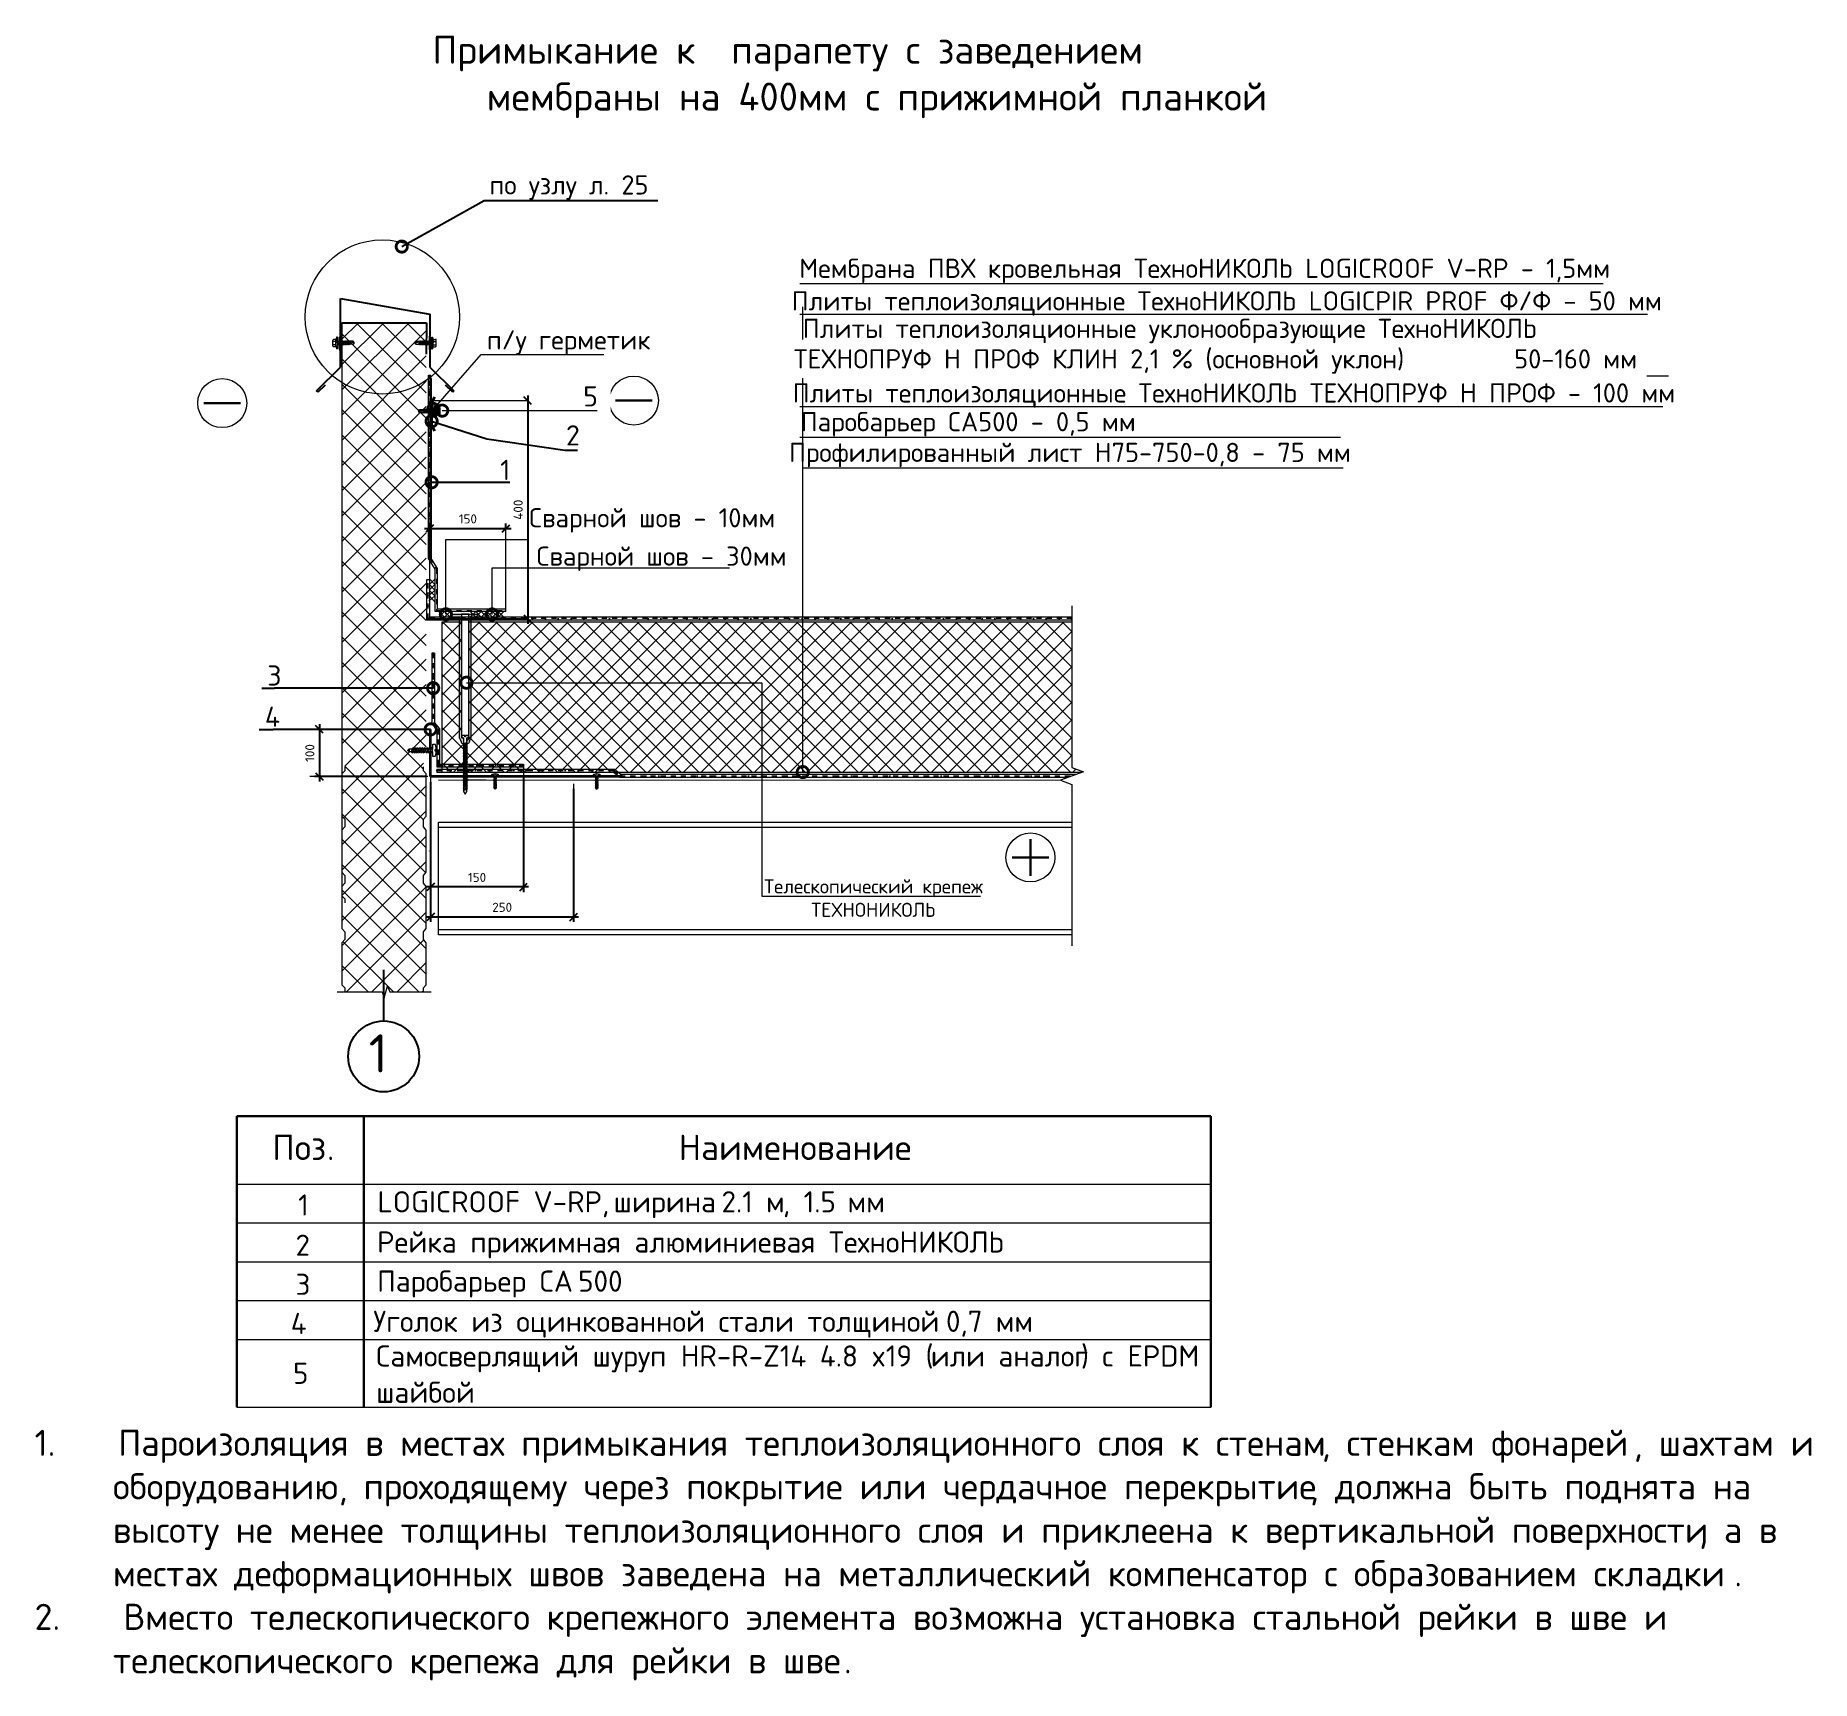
# Model space of a CAD drawing. Header units: millimetres. Extents: x -263990 to 193903, y -164417 to 240530.
# Drawn here: x -187267 to -152129, y -137512 to -104958 of the extents above; entities that cross this region are included whole.
import ezdxf

# ---------------------------------------------------------------- set-up
doc = ezdxf.new("R2010")
doc.units = ezdxf.units.MM
doc.header["$LTSCALE"] = 20
doc.set_wipeout_variables(frame=1)
doc.linetypes.add('пунктирнаяX2', pattern=[12.7, 0, -12.7])
doc.linetypes.add('штриховая 50', pattern=[1, 0.5, -0.5])
doc.layers.get('0').update_dxf_attribs({"lineweight": 0})
doc.layers.get('Defpoints').update_dxf_attribs({"color": 4})
for name, color, linetype, lineweight in [('FP-XX-МАРКИ ПОМЕЩЕНИЙ', 250, 'Continuous', 25), ('TN-АННОТАЦИИ', 7, 'Continuous', 0), ('TN-ГИДРОИЗОЛЯЦИЯ ПВХ', 5, 'Continuous', 15), ('TN-МЕТАЛЛ КОНСТРУКЦИИ', 7, 'Continuous', 35), ('TN-ПАРОИЗОЛЯЦИЯ', 94, 'Continuous', 15), ('TN-РАЗМЕРЫ', 184, 'Continuous', 15), ('Металл', 7, 'Continuous', 25), ('Размеры', 7, 'Continuous', 9)]:
    doc.layers.add(name, color=color, linetype=linetype, lineweight=lineweight)
doc.layers.add('S-METL', color=14, linetype='Continuous')
doc.layers.add('S-WALL-PATT', color=181, linetype='Continuous')
doc.layers.add('TN-ТАБЛИЦЫ', color=7, linetype='Continuous', lineweight=30, true_color=0x000000)
doc.layers.add('СПДС_НЕПЕЧАТНЫЙ', color=254, linetype='Continuous', plot=False)
doc.styles.add('DimNat', font='romans.shx', dxfattribs={"height": 180})
doc.styles.add('MtXpl_ISOCPEUR', font='')
doc.styles.add('PDF ISOCPEUR', font='isocpeur.ttf')
doc.styles.add('TN-Текст', font='isocpeur.ttf')
doc.styles.add('TN-Текст-Аннотативный', font='isocpeur.ttf')
doc.styles.get('MtXpl_ISOCPEUR').set_extended_font_data('ISOCPEUR', bold=True)
doc.dimstyles.new('DimSpec', dxfattribs={"dimtxt": 1, "dimasz": 150, "dimexe": 100, "dimexo": 100, "dimgap": 100, "dimtad": 1, "dimdec": 0, "dimzin": 0, "dimtxsty": 'DimNat', "dimblk": 'OBLIQUE', "dimcen": 100, "dimdle": 100, "dimclrt": 10, "dimadec": 5, "dimazin": 0, "dimtfac": 1, "dimtdec": 0, "dimtix": 1, "dimtmove": 2, "dimatfit": 3, "dimldrblk": 'OBLIQUE', "dimfxl": 1, "dimtolj": 1, "dimtzin": 0, "dimarcsym": 0})

msp = doc.modelspace()

# ---------------------------------------------------------------- texts
at = {"layer": 'TN-АННОТАЦИИ', "color": 7}
for s, height, style, p in [('Примыкание к  парапету с заведением', 555.7914441, 'MtXpl_ISOCPEUR', (-179412.96987, -105517.79205)), ('мембраны на 400мм с прижимной планкой', 555.7914441, 'MtXpl_ISOCPEUR', (-178339.92574, -106444.11113)), ('1.    ', 516.595893, 'TN-Текст-Аннотативный', (-187285.79526, -133066.95352)), ('Пароизоляция в местах примыкания теплоизоляционного слоя к стенам', 516.5958925, 'TN-Текст-Аннотативный', (-185632.6884, -133066.95352)), ('стенкам фонарей', 516.5958925, 'TN-Текст-Аннотативный', (-161326.85166, -133066.95352)), ('шахтам и', 516.595893, 'TN-Текст-Аннотативный', (-155153.53074, -133066.95352)), (', ', 516.595893, 'TN-Текст-Аннотативный', (-161817.61776, -133066.95352)), (', ', 516.595893, 'TN-Текст-Аннотативный', (-155644.29684, -133066.95352)), ('оборудованию', 516.5958925, 'TN-Текст-Аннотативный', (-185736.00758, -133927.94668)), ('проходящему через покрытие или чердачное перекрытие', 516.5958925, 'TN-Текст-Аннотативный', (-180776.68701, -133927.94668)), ('должна быть поднята на', 516.5958925, 'TN-Текст-Аннотативный', (-161559.31981, -133927.94668)), (', ', 516.595893, 'TN-Текст-Аннотативный', (-181267.45311, -133927.94668)), (', ', 516.595893, 'TN-Текст-Аннотативный', (-162050.08591, -133927.94668)), ('высоту не менее толщины теплоизоляционного слоя и приклеена к вертикальной поверхности', 516.5958925, 'TN-Текст-Аннотативный', (-185736.00758, -134788.93983)), ('а в', 516.595893, 'TN-Текст-Аннотативный', (-153862.04101, -134788.93983)), (', ', 516.595893, 'TN-Текст-Аннотативный', (-154352.80711, -134788.93983)), ('местах деформационных швов заведена на металлический компенсатор с образованием складки', 516.5958925, 'TN-Текст-Аннотативный', (-185736.00758, -135649.93298)), ('.', 516.59589, 'TN-Текст-Аннотативный', (-153655.40265, -135649.93298)), ('2.    ', 516.595893, 'TN-Текст-Аннотативный', (-187285.79526, -136510.92614)), ('Вместо телескопического крепежного элемента возможна установка стальной рейки в шве и', 516.5958925, 'TN-Текст-Аннотативный', (-185529.36922, -136510.92614)), ('телескопического крепежа для рейки в шве', 516.5958925, 'TN-Текст-Аннотативный', (-185736.00758, -137371.91929)), ('.', 516.59589, 'TN-Текст-Аннотативный', (-171271.32259, -137371.91929))]:
    msp.add_text(s, height=height, dxfattribs=dict(at, style=style)).set_placement(p)
at = {"layer": 'TN-АННОТАЦИИ', "color": 7, "style": 'TN-Текст'}
for s, insert, char_height, attachment_point in [('по узлу л. 25', (-176713.5184, -107725.33944), 379.5464893, 2), ('2', (-176771.51876, -112671.11035), 400, 1), ('1', (-178074.54385, -113354.02532), 400, 1), ('3', (-182401.02351, -117423.98705), 400, 3), ('4', (-182428.87453, -118240.07955), 400, 3)]:
    msp.add_mtext(s, dxfattribs=dict(at, insert=insert, char_height=char_height, attachment_point=attachment_point))
at = {"layer": 'TN-АННОТАЦИИ', "color": 7, "char_height": 379.5464893, "attachment_point": 2, "style": 'TN-Текст', "bg_fill": 2}
for s, insert in [('п/у герметик', (-176718.45998, -110792.28966)), ('Плиты теплоизоляционные уклонообразующие ТехноНИКОЛЬ ', (-164822.91947, -110564.49237)), ('Сварной шов - 10мм', (-175065.23154, -114312.04677))]:
    msp.add_mtext(s, dxfattribs=dict(at, insert=insert))
at = {"layer": 'TN-АННОТАЦИИ', "color": 7, "insert": (-163556.91521, -111842.15128), "char_height": 379.5464893, "width": 21137.1380159, "attachment_point": 2, "style": 'TN-Текст', "bg_fill": 2}
msp.add_mtext('Плиты теплоизоляционные ТехноНИКОЛЬ ТЕХНОПРУФ Н ПРОФ - 100 мм', dxfattribs=at)
at = {"layer": 'TN-ТАБЛИЦЫ', "color": 7, "style": 'TN-Текст'}
for s, height, p in [('Поз', 502.641624, (-182582.21788, -127213.3343)), ('Наименование', 502.6416243, (-174544.14057, -127213.3343)), ('.', 502.64162, (-181501.53839, -127213.3343)), ('1', 418.86802, (-182071.1989, -128311.14566)), ('LOGICROOF V-RP, ', 418.8680202, (-180500.44382, -128248.31545)), ('2.1 ', 418.86802, (-173693.83849, -128248.31545)), (', 1.5 ', 418.86802, (-172479.12123, -128248.31545)), ('ширина ', 418.86802, (-175830.06539, -128248.31545)), ('м', 418.86802, (-172814.21565, -128248.31545)), ('мм', 418.86802, (-171201.57377, -128248.31545)), ('2', 418.86802, (-182122.88892, -129107.28311)), ('Рейка прижимная алюминиевая ТехноНИКОЛЬ', 418.8680202, (-180510.24705, -129044.45291)), ('3', 418.86802, (-182122.88892, -129881.47582)), ('Паробарьер СА', 418.8680202, (-180510.24705, -129818.64562)), ('500', 418.86802, (-176531.00085, -129818.64562)), ('4', 418.86802, (-182217.71086, -130655.66644)), ('Уголок из оцинкованной стали толщиной ', 418.8680202, (-180584.12558, -130613.77964)), ('0,7 ', 418.86802, (-169253.74563, -130613.77964)), ('мм', 418.86802, (-168269.40578, -130613.77964)), ('Самосверлящий шуруп ', 418.8680202, (-180528.69902, -131299.46891)), ('HR-R-Z14 4.8 x19 (', 418.8680202, (-174496.99953, -131299.46891)), ('или аналог', 418.86802, (-169554.35689, -131299.46891)), (') ', 418.86802, (-166580.39395, -131299.46891)), ('с ', 418.86802, (-166161.52593, -131299.46891)), ('EPDM', 418.86802, (-165658.8843, -131299.46891)), ('5', 418.86802, (-182172.14128, -131642.16447)), ('шайбой', 418.86802, (-180528.69902, -132018.52568))]:
    msp.add_text(s, height=height, dxfattribs=at).set_placement(p)
at = {"layer": 'СПДС_НЕПЕЧАТНЫЙ', "color": 7, "style": 'PDF ISOCPEUR'}
msp.add_text('1', height=752.5551, dxfattribs=at).set_placement((-180674.69593, -125478.15163))

# ---------------------------------------------------------------- blocks, each defined once
blk = doc.blocks.new('_ArchTick')
at = {"color": 0, "linetype": 'ByBlock', "const_width": 0.15}
blk.add_lwpolyline([(-0.5, -0.5), (0.5, 0.5)], dxfattribs=at)
blk = doc.blocks.new('_DOTSMALL')
at = {"color": 0, "linetype": 'ByBlock', "const_width": 0.5}
blk.add_lwpolyline([(-0.0625, 0, 1), (0.0625, 0, 1)], format="xyb", close=True, dxfattribs=at)
blk = doc.blocks.new('*U389')
at = {"lineweight": 0}
blk.add_hatch(color=0, dxfattribs=at).paths.add_polyline_path([(6.5, -1), (-6.5, -1), (-6.5, 0), (6.5, 0)])
at = {"color": 0, "lineweight": 0}
for p, q in [((1.3, 14), (-2.5, 13.4)), ((-1.8, 13.8), (-2.5, 13.4)), ((-1.8, 12.9), (-2.5, 13.4)), ((2.5, 12.8), (-2.5, 11.9)), ((-1.8, 12.3), (-2.5, 11.9)), ((-1.8, 11.5), (-2.5, 11.9)), ((2.5, 11.4), (-2.5, 10.5)), ((-1.8, 10.9), (-2.5, 10.5)), ((-1.8, 10.1), (-2.5, 10.5)), ((2.5, 10), (-2.5, 9.1)), ((-1.8, 9.5), (-2.5, 9.1)), ((-1.8, 8.7), (-2.5, 9.1)), ((2.5, 8.6), (-2.5, 7.7)), ((-1.8, 8.1), (-2.5, 7.7)), ((-1.8, 7.3), (-2.5, 7.7)), ((2.5, 7.2), (-2.5, 6.3)), ((-1.8, 6.7), (-2.5, 6.3)), ((-1.8, 5.9), (-2.5, 6.3)), ((2.5, 5.8), (-2.5, 4.9)), ((-1.8, 5.3), (-2.5, 4.9)), ((-1.8, 4.5), (-2.5, 4.9)), ((2.5, 4.4), (-2.5, 3.5)), ((-1.8, 3.9), (-2.5, 3.5)), ((-1.8, 3.1), (-2.5, 3.5)), ((2.5, 3), (-2.5, 2.1)), ((-1.8, 2.5), (-2.5, 2.1)), ((-1.8, 1.7), (-2.5, 2.1)), ((2.5, 1.5), (-2.5, 0.7)), ((-1.8, 1.1), (-2.5, 0.7)), ((-1.8, 0.3), (-2.5, 0.7)), ((-1.8, 17.8), (0, 19)), ((-1.8, 17.8), (-1.8, 13.8)), ((-0.7, 14), (-1.8, 13.8)), ((1.8, 13.8), (-1.8, 12.9)), ((1.8, 13.2), (-1.8, 12.3)), ((-1.8, 12.9), (-1.8, 12.3)), ((1.8, 12.4), (-1.8, 11.5)), ((1.8, 11.8), (-1.8, 10.9)), ((-1.8, 11.5), (-1.8, 10.9)), ((1.8, 11), (-1.8, 10.1)), ((1.8, 10.4), (-1.8, 9.5)), ((-1.8, 10.1), (-1.8, 9.5)), ((1.8, 9.6), (-1.8, 8.7)), ((1.8, 9), (-1.8, 8.1)), ((-1.8, 8.7), (-1.8, 8.1)), ((1.8, 8.2), (-1.8, 7.3)), ((1.8, 7.6), (-1.8, 6.7)), ((-1.8, 7.3), (-1.8, 6.7)), ((1.8, 6.8), (-1.8, 5.9)), ((1.8, 6.2), (-1.8, 5.3)), ((-1.8, 5.9), (-1.8, 5.3)), ((1.8, 5.4), (-1.8, 4.5)), ((1.8, 4.8), (-1.8, 3.9)), ((-1.8, 4.5), (-1.8, 3.9)), ((1.8, 4), (-1.8, 3.1)), ((1.8, 3.4), (-1.8, 2.5)), ((-1.8, 3.1), (-1.8, 2.5)), ((1.8, 2.5), (-1.8, 1.7)), ((1.8, 2), (-1.8, 1.1)), ((-1.8, 1.7), (-1.8, 1.1)), ((1.8, 1.1), (-1.8, 0.3)), ((-1.8, 0.3), (-1.8, 0)), ((2.1, 14), (-0.7, 14)), ((1.8, 0.5), (-0.5, 0)), ((0, 19), (1.8, 17.8)), ((2.5, 0.1), (1.7, 0)), ((1.8, 17.8), (1.8, 14)), ((2.1, 14), (1.8, 13.8)), ((1.8, 13.8), (1.8, 13.2)), ((2.5, 12.8), (1.8, 13.2)), ((2.5, 12.8), (1.8, 12.4)), ((1.8, 12.4), (1.8, 11.8)), ((2.5, 11.4), (1.8, 11.8)), ((2.5, 11.4), (1.8, 11)), ((1.8, 11), (1.8, 10.4)), ((2.5, 10), (1.8, 10.4)), ((2.5, 10), (1.8, 9.6)), ((1.8, 9.6), (1.8, 9)), ((2.5, 8.6), (1.8, 9)), ((2.5, 8.6), (1.8, 8.2)), ((1.8, 8.2), (1.8, 7.6)), ((2.5, 7.2), (1.8, 7.6)), ((2.5, 7.2), (1.8, 6.8)), ((1.8, 6.8), (1.8, 6.2)), ((2.5, 5.8), (1.8, 6.2)), ((2.5, 5.8), (1.8, 5.4)), ((1.8, 5.4), (1.8, 4.7)), ((2.5, 4.4), (1.8, 4.8)), ((2.5, 4.4), (1.8, 4)), ((1.8, 4), (1.8, 3.3)), ((2.5, 3), (1.8, 3.4)), ((2.5, 3), (1.8, 2.5)), ((1.8, 2.5), (1.8, 1.9)), ((2.5, 1.5), (1.8, 2)), ((2.5, 1.5), (1.8, 1.1)), ((1.8, 1.1), (1.8, 0.5)), ((2.5, 0.1), (1.8, 0.5)), ((2.5, 0.1), (2.2, 0)), ((6.5, 0), (6.5, -1)), ((-7, -1), (-7, -2)), ((7, -1), (-7, -1)), ((-7, -1), (-7, -2)), ((-3.4, -2.4), (-7, -2)), ((-5, -2.4), (-5, -2.9)), ((-5, -2.4), (5, -2.4)), ((-5, -2.9), (5, -2.9)), ((-4.4, -2.4), (4.3, -2.4)), ((-4.4, -3.2), (-4.4, -5.5)), ((-3.6, -6.3), (3.5, -6.3)), ((-2, -3.2), (-2, -5.5)), ((-2, -3.2), (-2, -5.5)), ((1.9, -3.2), (1.9, -5.5)), ((7, -2), (3.3, -2.4)), ((4.3, -3.2), (4.3, -5.5)), ((5, -2.4), (5, -2.9)), ((7, -1), (7, -2)), ((7, -1), (7, -2))]:
    blk.add_line(p, q, dxfattribs=at)
blk.add_lwpolyline([(6.5, -1), (-6.5, -1), (-6.5, 0), (6.5, 0)], close=True, dxfattribs=at)
for centre, start, end in [((-3.6, -5.5), 180.0033, 270.0033), ((-2.8, -5.5), 270.0033, 0.0033), ((-1.2, -5.5), 180.0033, 270.0033), ((1.1, -5.5), 270.0033, 0.0033), ((2.7, -5.5), 180.0033, 270.0033), ((3.5, -5.5), 270.0033, 0.0033)]:
    blk.add_arc(centre, 0.787, start, end, dxfattribs=at)
at = {"color": 0, "lineweight": 0, "extrusion": (0, 0, -1)}
for centre, start_param, end_param in [((-5.2, -3.2), 3.700141, 4.077737), ((-2.8, -3.2), 3.700141, 4.077737), ((-1.2, -3.2), 0.936145, 1.313741), ((2.7, -3.2), 0.936145, 1.313741), ((1.1, -3.2), 3.700141, 4.077737), ((5.1, -3.2), 0.936145, 1.313741)]:
    blk.add_ellipse(centre, major_axis=(-0.47, -0.638), ratio=1, start_param=start_param, end_param=end_param, dxfattribs=at)
at = {"color": 0, "lineweight": 0}
blk.add_open_spline([(0, 19), (0.1, 18.2), (0.1, 16.9), (0.9, 15.3), (1.6, 14.8), (1.8, 14.7)], degree=3, knots=[0, 0, 0, 0, 2.306624, 4.08853, 4.845954, 4.845954, 4.845954, 4.845954], dxfattribs=at)
blk = doc.blocks.new('*U391')
at = {"color": 0, "rotation": 270}
blk.add_blockref('*U389', (0, 0), dxfattribs=at)
blk = doc.blocks.new('_Oblique')
at = {"color": 0, "linetype": 'ByBlock', "lineweight": -2}
blk.add_line((-0.5, -0.5), (0.5, 0.5), dxfattribs=at)
blk = doc.blocks.new('*D742')
at = {"layer": 'Defpoints', "color": 0, "transparency": 16777216}
for p in [(-177528, -112185), (-177528, -116501), (-177528, -116501)]:
    blk.add_point(p, dxfattribs=at)
at = {"layer": 'Размеры', "color": 0, "lineweight": -2, "transparency": 16777216}
blk.add_line((-177528, -112085), (-177528, -116601), dxfattribs=at)
at = {"layer": 'Размеры', "color": 0, "lineweight": -2, "transparency": 16777216, "xscale": 150, "yscale": 150, "zscale": 150}
for p, rotation in [((-177528, -112185), 90), ((-177528, -116501), 270)]:
    blk.add_blockref('_Oblique', p, dxfattribs=dict(at, rotation=rotation))
at = {"layer": 'Размеры', "color": 7, "lineweight": 20, "transparency": 16777216, "insert": (-177718, -114343), "char_height": 180, "attachment_point": 5, "rotation": 90, "style": 'DimNat'}
blk.add_mtext('\\A1;400', dxfattribs=at)
blk = doc.blocks.new('*D741')
at = {"layer": 'Defpoints', "color": 0, "transparency": 16777216}
for p in [(-179468, -114795), (-177959, -114715), (-177959, -114795)]:
    blk.add_point(p, dxfattribs=at)
at = {"layer": 'Размеры', "color": 0, "lineweight": -2, "transparency": 16777216}
for p, q in [((-179568, -114715), (-177859, -114715)), ((-179468, -114695), (-179468, -114615)), ((-177959, -114695), (-177959, -114615))]:
    blk.add_line(p, q, dxfattribs=at)
at = {"layer": 'Размеры', "color": 0, "lineweight": -2, "transparency": 16777216, "xscale": 150, "yscale": 150, "zscale": 150, "rotation": 180}
blk.add_blockref('_Oblique', (-179468, -114715), dxfattribs=at)
at = {"layer": 'Размеры', "color": 0, "lineweight": -2, "transparency": 16777216, "xscale": 150, "yscale": 150, "zscale": 150}
blk.add_blockref('_Oblique', (-177959, -114715), dxfattribs=at)
at = {"layer": 'Размеры', "color": 7, "lineweight": 20, "transparency": 16777216, "insert": (-178713, -114525), "char_height": 180, "attachment_point": 5, "style": 'DimNat'}
blk.add_mtext('\\A1;150', dxfattribs=at)
blk = doc.blocks.new('*D743')
at = {"layer": 'Defpoints', "color": 0, "transparency": 16777216}
for p in [(-179450, -118690), (-181650, -119623), (-179450, -119623)]:
    blk.add_point(p, dxfattribs=at)
at = {"layer": 'Размеры', "color": 0, "lineweight": -2, "transparency": 16777216}
for p, q in [((-179550, -118690), (-181750, -118690)), ((-181650, -118590), (-181650, -119723)), ((-179550, -119623), (-181750, -119623))]:
    blk.add_line(p, q, dxfattribs=at)
at = {"layer": 'Размеры', "color": 0, "lineweight": -2, "transparency": 16777216, "xscale": 150, "yscale": 150, "zscale": 150}
for p, rotation in [((-181650, -118690), 90), ((-181650, -119623), 270)]:
    blk.add_blockref('_Oblique', p, dxfattribs=dict(at, rotation=rotation))
at = {"layer": 'Размеры', "color": 7, "lineweight": 20, "transparency": 16777216, "insert": (-181840, -119157), "char_height": 180, "attachment_point": 5, "rotation": 90, "style": 'DimNat'}
blk.add_mtext('\\A1;100', dxfattribs=at)
blk = doc.blocks.new('*D744')
at = {"layer": 'Defpoints', "color": 0, "transparency": 16777216}
for p in [(-179450, -119633), (-176621, -119765), (-176621, -122401)]:
    blk.add_point(p, dxfattribs=at)
at = {"layer": 'Размеры', "color": 0, "lineweight": -2, "transparency": 16777216}
for p, q in [((-179450, -119733), (-179450, -122501)), ((-176621, -119865), (-176621, -122501)), ((-179550, -122401), (-176521, -122401))]:
    blk.add_line(p, q, dxfattribs=at)
at = {"layer": 'Размеры', "color": 0, "lineweight": -2, "transparency": 16777216, "xscale": 150, "yscale": 150, "zscale": 150, "rotation": 180}
blk.add_blockref('_Oblique', (-179450, -122401), dxfattribs=at)
at = {"layer": 'Размеры', "color": 0, "lineweight": -2, "transparency": 16777216, "xscale": 150, "yscale": 150, "zscale": 150}
blk.add_blockref('_Oblique', (-176621, -122401), dxfattribs=at)
at = {"layer": 'Размеры', "color": 7, "lineweight": 20, "transparency": 16777216, "insert": (-178035, -122211), "char_height": 180, "attachment_point": 5, "style": 'DimNat'}
blk.add_mtext('\\A1;250', dxfattribs=at)
blk = doc.blocks.new('*D745')
at = {"layer": 'Defpoints', "color": 0, "transparency": 16777216}
for p in [(-177612, -119507), (-179450, -121721), (-179450, -121809)]:
    blk.add_point(p, dxfattribs=at)
at = {"layer": 'Размеры', "color": 0, "lineweight": -2, "transparency": 16777216}
for p, q in [((-177612, -119607), (-177612, -121909)), ((-177512, -121809), (-179550, -121809)), ((-179450, -121821), (-179450, -121909))]:
    blk.add_line(p, q, dxfattribs=at)
at = {"layer": 'Размеры', "color": 0, "lineweight": -2, "transparency": 16777216, "xscale": 150, "yscale": 150, "zscale": 150, "rotation": 180}
blk.add_blockref('_Oblique', (-179450, -121809), dxfattribs=at)
at = {"layer": 'Размеры', "color": 0, "lineweight": -2, "transparency": 16777216, "xscale": 150, "yscale": 150, "zscale": 150}
blk.add_blockref('_Oblique', (-177612, -121809), dxfattribs=at)
at = {"layer": 'Размеры', "color": 7, "lineweight": 20, "transparency": 16777216, "insert": (-178531, -121619), "char_height": 180, "attachment_point": 5, "style": 'DimNat'}
blk.add_mtext('\\A1;150', dxfattribs=at)

# ---------------------------------------------------------------- hatches: boundary and pattern name
at = {"lineweight": 9, "transparency": 33554559}
h = msp.add_hatch(dxfattribs=at)
h.set_pattern_fill('ANSI37', scale=77.982864)
h.set_pattern_definition([(45, (-170616.91, -117456.96), (-175.0765, 175.0765), []), (135, (-170616.91, -117456.96), (-175.0765, -175.0765), [])])
h.paths.add_polyline_path([(-166496.98692, -116571.07583), (-179227.15119, -116571.07127), (-179227.15119, -119534.55212), (-166496.98692, -119534.55667)])
at = {"layer": 'S-WALL-PATT', "lineweight": 0, "ltscale": 10}
h = msp.add_hatch(color=7, dxfattribs=at)
h.dxf.hatch_style = 1
h.paths.add_polyline_path([(-181259.8458, -110920.19437), (-181234.49359, -110920.19437), (-181234.49359, -111192.39771), (-181259.8458, -111192.39771)])
h = msp.add_hatch(color=7, dxfattribs=at)
h.dxf.hatch_style = 1
h.paths.add_polyline_path([(-179463.14724, -110902.8727), (-179488.49945, -110902.8727), (-179488.49945, -111175.07604), (-179463.14724, -111175.07604)])
h = msp.add_hatch(color=7, dxfattribs=at)
h.dxf.hatch_style = 1
h.paths.add_polyline_path([(-179387.03223, -112251.97706), (-179412.38444, -112251.97706), (-179412.38444, -112524.1804), (-179387.03223, -112524.1804)])

# ---------------------------------------------------------------- linework, layer by layer
at = {"color": 7, "linetype": 'Continuous', "lineweight": 13}
for p, q in [((-181206.03317, -110970.46708), (-180877.68515, -110642.11905)), ((-181206.03317, -111470.68571), (-180377.46651, -110642.11905)), ((-181206.03317, -111970.90435), (-179877.24788, -110642.11905)), ((-179534.97181, -112029.90572), (-180922.75847, -110642.11905)), ((-179534.97181, -111529.68708), (-180422.53984, -110642.11905)), ((-179534.97181, -111029.46844), (-179922.3212, -110642.11905)), ((-181206.03317, -112471.12298), (-179534.97181, -110800.06162)), ((-179534.97181, -112530.12435), (-181206.03317, -110859.06298)), ((-181206.03317, -112971.34162), (-179534.97181, -111300.28025)), ((-179534.97181, -113030.34299), (-181206.03317, -111359.28162)), ((-181206.03317, -113471.56025), (-179534.97181, -111800.49889)), ((-179534.97181, -113530.56162), (-181206.03317, -111859.50026)), ((-181206.03317, -113971.77889), (-179534.97181, -112300.71752)), ((-179534.97181, -114030.78026), (-181206.03317, -112359.71889)), ((-181206.03317, -114471.99753), (-179534.97181, -112800.93616)), ((-179534.97181, -114530.9989), (-181206.03317, -112859.93753)), ((-181206.03317, -114972.21616), (-179534.97181, -113301.15479)), ((-179534.97181, -115031.21753), (-181206.03317, -113360.15616)), ((-181206.03317, -115472.4348), (-179534.97181, -113801.37343)), ((-179534.97181, -115531.43617), (-181206.03317, -113860.3748)), ((-181206.03317, -115972.65343), (-179534.97181, -114301.59207)), ((-179534.97181, -116031.6548), (-181206.03317, -114360.59344)), ((-181206.03317, -116472.87207), (-179534.97181, -114801.8107)), ((-179534.97181, -116531.87344), (-181206.03317, -114860.81207)), ((-181206.03317, -116973.09071), (-179534.97181, -115302.02934)), ((-179534.97181, -117032.09207), (-181206.03317, -115361.03071)), ((-181206.03317, -117473.30934), (-179534.97181, -115802.24797)), ((-179534.97181, -117532.31071), (-181206.03317, -115861.24934)), ((-181206.03317, -117973.52798), (-179534.97181, -116302.46661)), ((-179534.97181, -118032.52935), (-181206.03317, -116361.46798)), ((-181206.03317, -118473.74661), (-179534.97181, -116802.68525)), ((-179534.97181, -118532.74798), (-181206.03317, -116861.68661)), ((-181206.03317, -118973.96525), (-179534.97181, -117302.90388)), ((-179534.97181, -119032.96662), (-181206.03317, -117361.90525)), ((-179590.67385, -119477.48321), (-181206.03317, -117862.12389)), ((-181150.33113, -119418.48184), (-179534.97181, -117803.12252)), ((-181206.03317, -119974.40252), (-179534.97181, -118303.34115)), ((-179534.97181, -120033.40389), (-181206.03317, -118362.34252)), ((-179590.67385, -120477.92048), (-181206.03317, -118862.56116)), ((-181172.53042, -120441.11841), (-179534.97181, -118803.55979)), ((-181206.03317, -120974.83979), (-179590.67385, -119359.48047)), ((-179534.97181, -121033.84116), (-181150.33113, -119418.48184)), ((-181206.03317, -121475.05843), (-179534.97181, -119803.99706)), ((-179542.47348, -121526.55813), (-181206.03317, -119862.99843)), ((-181206.03317, -121975.27706), (-179534.97181, -120304.2157)), ((-179534.97181, -122034.27843), (-181206.03317, -120363.21706)), ((-181206.03317, -122475.4957), (-179534.97181, -120804.43433)), ((-179534.97181, -122534.49707), (-181206.03317, -120863.4357)), ((-181206.03317, -122975.71433), (-179534.97181, -121304.65297)), ((-179534.97181, -123034.7157), (-181206.03317, -121363.65434)), ((-181206.03317, -123475.93297), (-179534.97181, -121804.8716)), ((-179534.97181, -123534.93434), (-181206.03317, -121863.87297)), ((-179684.48155, -123885.64323), (-181206.03317, -122364.09161)), ((-181115.5248, -123885.64323), (-179534.97181, -122305.09024)), ((-180184.70019, -123885.64323), (-181183.86785, -122886.47557)), ((-180615.30616, -123885.64323), (-179585.23302, -122855.57009)), ((-180115.08753, -123885.64323), (-179534.97181, -123305.52751)), ((-180684.91882, -123885.64323), (-181206.03317, -123364.52888)), ((-179614.86889, -123885.64323), (-179590.67385, -123861.44819))]:
    msp.add_line(p, q, dxfattribs=at)
at = {"color": 7, "lineweight": 20}
for p, q in [((-181206.03317, -111262.25896), (-181206.03317, -121984.90274)), ((-181150.33113, -119429.47958), (-181150.33113, -119507.46245)), ((-179590.67385, -119507.46245), (-179590.67385, -119429.47958)), ((-181150.33113, -119507.46245), (-181206.03317, -119568.7347)), ((-181206.03317, -119568.7347), (-181206.03317, -120404.26538)), ((-179534.97181, -119568.7347), (-179590.67385, -119507.46245)), ((-179534.97181, -120404.26538), (-179534.97181, -119568.7347)), ((-181206.03317, -120404.26538), (-181150.33113, -120465.53763)), ((-181150.33113, -120465.53763), (-181150.33113, -120543.52049)), ((-179590.67385, -120465.53763), (-179534.97181, -120404.26538)), ((-179590.67385, -120543.52049), (-179590.67385, -120465.53763)), ((-181150.33113, -120621.50336), (-181206.03317, -120682.77561)), ((-181206.03317, -120682.77561), (-181206.03317, -121518.30629)), ((-181150.33113, -120543.52049), (-181150.33113, -120621.50336)), ((-179590.67385, -120621.50336), (-179590.67385, -120543.52049)), ((-179534.97181, -120682.77561), (-179590.67385, -120621.50336)), ((-179534.97181, -121518.30629), (-179534.97181, -120682.77561)), ((-181206.03317, -121518.30629), (-181150.33113, -121579.57854)), ((-179590.67385, -121579.57854), (-179534.97181, -121518.30629)), ((-181150.33113, -121735.54427), (-181206.03317, -121796.81652)), ((-181206.03317, -121796.81652), (-181206.03317, -122632.3472)), ((-181150.33113, -121579.57854), (-181150.33113, -121657.56141)), ((-181150.33113, -121657.56141), (-181150.33113, -121735.54427)), ((-179590.67385, -121657.56141), (-179590.67385, -121579.57854)), ((-179590.67385, -121735.54427), (-179590.67385, -121657.56141)), ((-179534.97181, -121796.81652), (-179590.67385, -121735.54427)), ((-179534.97181, -122632.3472), (-179534.97181, -121796.81652)), ((-181206.03317, -121984.90274), (-181150.33113, -122046.17499)), ((-181150.33113, -122046.17499), (-181150.33113, -122124.15785)), ((-181206.03317, -122632.3472), (-181150.33113, -122693.61945)), ((-181150.33113, -122849.58518), (-181206.03317, -122910.85743)), ((-181206.03317, -122910.85743), (-181206.03317, -123746.38812)), ((-181150.33113, -122693.61945), (-181150.33113, -122771.60232)), ((-181150.33113, -122771.60232), (-181150.33113, -122849.58518)), ((-179590.67385, -122693.61945), (-179534.97181, -122632.3472)), ((-179590.67385, -122771.60232), (-179590.67385, -122693.61945)), ((-179590.67385, -122849.58518), (-179590.67385, -122771.60232)), ((-179534.97181, -122910.85743), (-179590.67385, -122849.58518)), ((-179534.97181, -123746.38812), (-179534.97181, -122910.85743)), ((-181301.77764, -123885.64323), (-180409.36319, -123885.64323)), ((-181206.03317, -123746.38812), (-181150.33113, -123807.66037)), ((-181150.33113, -123807.66037), (-181150.33113, -123885.64323)), ((-180409.36319, -123885.64323), (-180368.17712, -124000.18556)), ((-180368.17712, -124000.18556), (-180301.33466, -123774.23914)), ((-180301.33466, -123774.23914), (-180260.1486, -123885.64323)), ((-180260.1486, -123885.64323), (-179439.46832, -123885.64323)), ((-179590.67385, -123807.66037), (-179534.97181, -123746.38812)), ((-179590.67385, -123885.64323), (-179590.67385, -123807.66037))]:
    msp.add_line(p, q, dxfattribs=at)
at = {"color": 7, "lineweight": 30}
for p, q in [((-183936.20731, -112233.03114), (-183208.62613, -112233.03114)), ((-175792.93401, -112183.96453), (-175065.35283, -112183.96453)), ((-167583.10948, -121587.35604), (-167583.10948, -120859.77486)), ((-167946.90007, -121223.56545), (-167219.31889, -121223.56545))]:
    msp.add_line(p, q, dxfattribs=at)
at = {"color": 7, "lineweight": 18}
for p, q in [((-179293.99364, -119690.28973), (-166990.59356, -119695.90797)), ((-178709.62641, -119690.2897), (-178349.84397, -119690.2897)), ((-179293.99364, -122753.90221), (-179293.99364, -120525.82039)), ((-179293.99364, -120525.82039), (-166761.03339, -120525.82039)), ((-179293.99364, -120626.08407), (-166761.03339, -120626.08407)), ((-179479.26976, -121091.62862), (-179479.26976, -121100.54095)), ((-166761.03339, -122653.63853), (-179293.99364, -122653.63853)), ((-166761.03339, -122753.90221), (-179293.99364, -122753.90221))]:
    msp.add_line(p, q, dxfattribs=at)
at = {"color": 7, "lineweight": 20}
msp.add_lwpolyline([(-166496.98692, -116571.07583), (-179227.15119, -116571.07127), (-179227.15119, -119534.55212), (-166496.98692, -119534.55667)], close=True, dxfattribs=at)
at = {"color": 7, "lineweight": 13}
for centre, radius in [((-180405.27799, -110527.34926), 1526.09157), ((-175429.14342, -112183.96453), 484.59454), ((-183572.41672, -112233.03114), 484.59454)]:
    msp.add_circle(centre, radius, dxfattribs=at)
at = {"color": 7, "lineweight": 18}
for radius in [64.61437, 55.70205]:
    msp.add_arc((-178709.62641, -119754.90408), radius, 90, 168.095274344, dxfattribs=at)
at = {"layer": 'S-METL', "color": 7}
for p, q in [((-181231.45435, -111518.96799), (-181231.45435, -110162.17145)), ((-181231.45435, -110162.17145), (-179463.30298, -110472.14856)), ((-179463.30298, -110472.14856), (-179463.30298, -111518.96799)), ((-181705.8167, -111993.33034), (-181231.45435, -111518.96799)), ((-179463.30298, -111518.96799), (-178988.94062, -111993.33034)), ((-181682.09858, -112017.04846), (-181705.8167, -111993.33034)), ((-181539.78987, -111874.73975), (-181682.09858, -112017.04846)), ((-179012.65874, -112017.04846), (-179154.96745, -111874.73975)), ((-178988.94062, -111993.33034), (-179012.65874, -112017.04846))]:
    msp.add_line(p, q, dxfattribs=at)
at = {"layer": 'TN-АННОТАЦИИ', "color": 7, "linetype": 'ByBlock', "lineweight": -2}
for points in [[(-180020.87165, -109135.03694), (-178391.3764, -108225.3647), (-177337.56037, -108225.3647)], [(-177337.56037, -108225.3647), (-174956.29792, -108225.3647)], [(-179430.34052, -112591.17514), (-178335.15071, -112941.42936), (-176796.45366, -113165.8468)], [(-176796.45366, -113165.8468), (-176545.79446, -113165.8468)], [(-179430.25875, -113799.36939), (-178074.77384, -113799.36939)], [(-178074.77384, -113799.36939), (-177879.81668, -113799.36939)], [(-182787.27662, -117873.93284), (-182536.61741, -117873.93284)], [(-179399.82753, -117873.93284), (-182536.61741, -117873.93284)], [(-182842.97867, -118690.02534), (-182564.46844, -118690.02534)], [(-179449.95937, -118690.02534), (-182564.46844, -118690.02534)]]:
    msp.add_lwpolyline(points, dxfattribs=at)
at = {"layer": 'TN-ГИДРОИЗОЛЯЦИЯ ПВХ', "color": 7, "linetype": 'Continuous'}
for p, q in [((-179440.27833, -111747.09168), (-179495.98037, -111691.38963)), ((-179466.51557, -111691.38963), (-179495.98037, -111691.38963)), ((-179495.98037, -111691.38963), (-179495.98037, -115299.88279)), ((-179493.12935, -111679.08317), (-179443.12935, -111679.08317)), ((-179466.51557, -111747.09168), (-179466.51557, -111691.38963)), ((-179466.51557, -111747.09168), (-179466.51557, -111691.38963)), ((-179466.51557, -111691.38963), (-179466.51557, -111691.38963)), ((-179466.51557, -111747.09168), (-179466.51557, -111747.09168)), ((-179466.51557, -111747.09168), (-179440.27833, -111747.09168)), ((-179440.27833, -111747.09168), (-179440.27833, -115299.88279)), ((-179440.27833, -115299.88279), (-179495.98037, -115299.88279)), ((-179440.27833, -115299.88279), (-179495.98037, -115299.88279)), ((-179495.98037, -115299.88279), (-179495.98037, -115299.88279)), ((-179440.27833, -115299.88279), (-179440.27833, -115299.88279)), ((-179523.8314, -115723.30805), (-179468.12935, -115723.30805)), ((-179523.8314, -116526.50964), (-179523.8314, -115723.30805)), ((-179468.12935, -116470.80759), (-179468.12935, -115723.30805)), ((-179523.8314, -116526.50964), (-179468.12935, -116470.80759)), ((-177958.8314, -116359.4035), (-177958.8314, -116309.4035))]:
    msp.add_line(p, q, dxfattribs=at)
at = {"layer": 'TN-ГИДРОИЗОЛЯЦИЯ ПВХ', "color": 7}
for p, q in [((-179493.12935, -115307.00175), (-179493.12935, -111679.08317)), ((-179443.12935, -115292.76383), (-179443.12935, -111679.08317)), ((-179361.58469, -115519.24846), (-179493.12935, -115307.00175)), ((-179311.58469, -115505.01054), (-179443.12935, -115292.76383)), ((-179361.58469, -116359.4035), (-179361.58469, -115519.24846)), ((-179311.58469, -116309.4035), (-179311.58469, -115505.01054))]:
    msp.add_line(p, q, dxfattribs=at)
at = {"layer": 'TN-ГИДРОИЗОЛЯЦИЯ ПВХ', "color": 7, "linetype": 'штриховая 50', "ltscale": 10}
for p, q in [((-179468.12935, -115299.88279), (-179468.12935, -111671.13408)), ((-179468.12935, -111671.13408), (-179468.12935, -111671.13408)), ((-179468.12935, -111671.13408), (-179468.12935, -111671.13408)), ((-179468.12935, -111719.60028), (-179468.12935, -115299.88279)), ((-179468.12935, -115299.88279), (-179468.12935, -115299.88279)), ((-179468.12935, -115299.88279), (-179336.58469, -115512.1295)), ((-179336.58469, -115512.1295), (-179336.58469, -116334.4035)), ((-179495.98037, -116498.65862), (-179495.98037, -115723.30805))]:
    msp.add_line(p, q, dxfattribs=at)
at = {"layer": 'TN-ГИДРОИЗОЛЯЦИЯ ПВХ', "color": 7, "linetype": 'пунктирнаяX2'}
for p, q in [((-179466.51557, -111719.24066), (-179468.12935, -111719.24066)), ((-179468.12935, -111719.24066), (-179468.12935, -115299.88279)), ((-179466.51557, -111719.24066), (-179466.51557, -111719.24066)), ((-179468.12935, -115299.88279), (-179468.12935, -115299.88279)), ((-179495.98037, -116498.65862), (-179495.98037, -115723.30805))]:
    msp.add_line(p, q, dxfattribs=at)
at = {"layer": 'TN-ГИДРОИЗОЛЯЦИЯ ПВХ', "color": 7}
for points in [[(-179480.14693, -116043.2505), (-179366.37395, -115934.26678)], [(-179477.7523, -115931.87215), (-179363.97932, -115822.88843)], [(-179477.7523, -115931.87215), (-179368.76858, -116045.64513)], [(-179475.35767, -115820.4938), (-179361.58469, -115711.51008)], [(-179475.35767, -115820.4938), (-179366.37395, -115934.26678)], [(-179472.96304, -115709.11545), (-179363.97932, -115822.88843)], [(-179482.54156, -116154.62885), (-179368.76858, -116045.64513)], [(-179480.14693, -116043.2505), (-179371.16321, -116157.02348)], [(-179174.4364, -116359.4035), (-179285.84049, -116470.80759)], [(-179285.84049, -116359.4035), (-179174.4364, -116470.80759)], [(-179174.4364, -116359.4035), (-179063.03231, -116470.80759)], [(-179063.03231, -116359.4035), (-179174.4364, -116470.80759)], [(-178558.25715, -116359.4035), (-178669.66124, -116470.80759)], [(-178669.66124, -116359.4035), (-178558.25715, -116470.80759)], [(-178446.85306, -116359.4035), (-178558.25715, -116470.80759)], [(-178558.25715, -116359.4035), (-178446.85306, -116470.80759)], [(-178335.44897, -116359.4035), (-178446.85306, -116470.80759)], [(-178446.85306, -116359.4035), (-178335.44897, -116470.80759)], [(-178224.04488, -116359.4035), (-178335.44897, -116470.80759)], [(-178335.44897, -116359.4035), (-178224.04488, -116470.80759)], [(-178112.64079, -116359.4035), (-178224.04488, -116470.80759)], [(-178224.04488, -116359.4035), (-178112.64079, -116470.80759)], [(-178112.64079, -116359.4035), (-178001.2367, -116470.80759)], [(-178001.2367, -116359.4035), (-178112.64079, -116470.80759)]]:
    msp.add_lwpolyline(points, dxfattribs=at)
at = {"layer": 'TN-МЕТАЛЛ КОНСТРУКЦИИ', "color": 7}
for p, q in [((-179374.63847, -112115.12125), (-179430.34052, -112226.52534)), ((-179430.34052, -112226.52534), (-179430.34052, -112672.1417)), ((-179430.34052, -112672.1417), (-179374.63847, -112783.54579)), ((-179449.95937, -119623.44725), (-179449.95937, -118690.02534)), ((-175655.84324, -119623.44725), (-179449.95937, -119623.44725))]:
    msp.add_line(p, q, dxfattribs=at)
at = {"layer": 'TN-ПАРОИЗОЛЯЦИЯ', "color": 7, "linetype": 'Continuous'}
for p, q in [((-179371.97651, -117179.94198), (-179427.67855, -117179.94198)), ((-179427.67855, -117179.94198), (-179427.67855, -118577.816)), ((-179371.97651, -117179.94198), (-179371.97651, -118558.03139)), ((-179371.97651, -118558.03139), (-179427.67855, -118577.816)), ((-179427.67855, -118577.816), (-179327.41487, -118701.15222)), ((-179371.97651, -118558.03139), (-179271.71283, -118681.36762)), ((-179271.71283, -118681.36762), (-179327.41487, -118701.15222)), ((-179327.41487, -118701.15222), (-179327.41487, -119434.28844)), ((-179271.71283, -118681.36762), (-179271.71283, -119378.58639)), ((-179271.71283, -119378.58639), (-179327.41487, -119434.28844)), ((-179327.41487, -119434.28844), (-177611.53148, -119434.28844)), ((-179271.71283, -119378.58639), (-177611.53148, -119378.58639)), ((-177611.53148, -119378.58639), (-177611.53148, -119434.28844)), ((-179327.41487, -119478.85007), (-179327.41487, -119534.55212)), ((-179327.41487, -119478.85007), (-175813.05707, -119478.85007)), ((-179327.41487, -119534.55212), (-175832.84168, -119534.55212)), ((-175813.05707, -119478.85007), (-175832.84168, -119534.55212)), ((-175832.84168, -119534.55212), (-175709.50545, -119634.8158)), ((-175813.05707, -119478.85007), (-175689.72085, -119579.11376)), ((-175689.72085, -119579.11376), (-175709.50545, -119634.8158)), ((-175709.50545, -119634.8158), (-166652.46782, -119634.8158)), ((-175689.72085, -119579.11376), (-166652.46782, -119579.11376)), ((-166652.46782, -119579.11376), (-166652.46782, -119634.8158))]:
    msp.add_line(p, q, dxfattribs=at)
at = {"layer": 'TN-ПАРОИЗОЛЯЦИЯ', "color": 7, "linetype": 'пунктирнаяX2'}
for p, q in [((-179399.82753, -117179.94198), (-179399.82753, -118567.9237)), ((-179399.82753, -118567.9237), (-179299.56385, -118691.25992)), ((-179299.56385, -118691.25992), (-179299.56385, -119406.43741)), ((-179299.56385, -119406.43741), (-177611.53148, -119406.43741)), ((-179327.41487, -119506.7011), (-175822.94937, -119506.7011)), ((-175822.94937, -119506.7011), (-175699.61315, -119606.96478)), ((-175699.61315, -119606.96478), (-166652.46782, -119606.96478))]:
    msp.add_line(p, q, dxfattribs=at)
at = {"layer": 'TN-ПАРОИЗОЛЯЦИЯ', "color": 7, "linetype": 'штриховая 50', "ltscale": 10}
for p, q in [((-179399.82753, -117179.94198), (-179399.82753, -118567.9237)), ((-179399.82753, -118567.9237), (-179299.56385, -118691.25992)), ((-179299.56385, -118691.25992), (-179299.56385, -119406.43741)), ((-179299.56385, -119406.43741), (-177611.53148, -119406.43741)), ((-179327.41487, -119506.7011), (-175822.94937, -119506.7011)), ((-175822.94937, -119506.7011), (-175699.61315, -119606.96478)), ((-175699.61315, -119606.96478), (-166652.46782, -119606.96478))]:
    msp.add_line(p, q, dxfattribs=at)
at = {"layer": 'TN-РАЗМЕРЫ', "color": 7}
for p, q in [((-179385.3359, -112182.40935), (-177529.32652, -112182.40935)), ((-179468.12935, -116349.4035), (-179468.12935, -114714.57305)), ((-177958.8314, -116324.4035), (-177958.8314, -114714.57305)), ((-179459.95937, -118690.02534), (-181840.91569, -118690.02534)), ((-177611.53148, -119416.43741), (-177611.53148, -121721.08639)), ((-179502.91332, -119623.44725), (-181840.91569, -119623.44725)), ((-179449.95937, -119633.44725), (-179449.95937, -121721.08639)), ((-179449.95937, -119633.44725), (-179449.95937, -122256.32021)), ((-176620.7997, -119764.90408), (-176620.7997, -122256.32021))]:
    msp.add_line(p, q, dxfattribs=at)
at = {"layer": 'TN-ТАБЛИЦЫ', "color": 7}
for p, q in [((-183282.14153, -126346.95167), (-164014.2126, -126346.95167)), ((-183282.14153, -126346.95167), (-183282.14153, -132102.91929)), ((-180768.93341, -126346.95167), (-180768.93341, -132102.91929)), ((-164014.2126, -126346.95167), (-164014.2126, -132102.91929))]:
    msp.add_line(p, q, dxfattribs=at)
at = {"layer": 'TN-ТАБЛИЦЫ', "color": 7, "lineweight": 13}
for p, q in [((-183282.14153, -127687.32933), (-164014.2126, -127687.32933)), ((-183282.14153, -128456.13241), (-164014.2126, -128456.13241)), ((-183282.14153, -128456.13241), (-164014.2126, -128456.13241)), ((-183282.14153, -129224.93548), (-164014.2126, -129224.93548)), ((-183282.14153, -129224.93548), (-164014.2126, -129224.93548)), ((-183282.14153, -129993.73855), (-164014.2126, -129993.73855)), ((-183282.14153, -129993.73855), (-164014.2126, -129993.73855)), ((-183282.14153, -130762.54162), (-164014.2126, -130762.54162)), ((-183282.14153, -130762.54162), (-164014.2126, -130762.54162)), ((-183282.14153, -130762.54162), (-164014.2126, -130762.54162)), ((-183282.14153, -132102.91929), (-164014.2126, -132102.91929)), ((-183282.14153, -132102.91929), (-164014.2126, -132102.91929))]:
    msp.add_line(p, q, dxfattribs=at)
at = {"layer": 'Металл', "color": 7, "ltscale": 100}
for p, q in [((-181206.03317, -111262.25896), (-181206.03317, -110642.11905)), ((-181206.03317, -110642.11905), (-179534.00148, -110642.11905)), ((-179534.00148, -110642.11905), (-179534.97181, -111262.25896))]:
    msp.add_line(p, q, dxfattribs=at)
at = {"layer": 'СПДС_НЕПЕЧАТНЫЙ', "color": 7}
msp.add_line((-180380.25261, -123448.66683), (-180380.25261, -124460.60476), dxfattribs=at)
msp.add_circle((-180380.25261, -125161.975), 701.37024, dxfattribs=at)

# ---------------------------------------------------------------- block references
at = {"layer": 'S-METL', "color": 7, "yscale": 16.77124183, "zscale": 16.77124183}
for p, xscale, rotation in [((-181277.63224, -111042.6125), -16.77124183, 180.7690118746293), ((-179445.36079, -111042.6125), 16.77124183, 179.2309881253707), ((-179369.24578, -112391.71686), 16.77124183, 179.2309881253707)]:
    msp.add_blockref('*U391', p, dxfattribs=dict(at, xscale=xscale, rotation=rotation))
at = {"layer": 'TN-АННОТАЦИИ', "color": 7, "lineweight": -2, "xscale": 445.6163646375414, "yscale": 445.6163646375414, "zscale": 445.6163646375414}
for p, rotation in [((-180020.87165, -109135.03694), 209.1726136126643), ((-179430.34052, -112591.17514), 162.2651292710866), ((-179430.25875, -113799.36939), 180)]:
    msp.add_blockref('_DOTSMALL', p, dxfattribs=dict(at, rotation=rotation))
at = {"layer": 'TN-АННОТАЦИИ', "color": 7, "xscale": 445.6163646375414, "yscale": 445.6163646375414, "zscale": 445.6163646375414}
for p, rotation in [((-179394.63925, -112350.0518), 228.8337198145047), ((-179220.27106, -112381.81287), 180), ((-178234.47702, -116415.10555), 270), ((-172087.22375, -119534.55467), 269.9999886629752), ((-172087.22375, -119534.55467), 269.9999878809409), ((-172087.22299, -119534.55467), 269.9999952162381), ((-172087.22299, -119534.55467), 269.9999954896454), ((-172087.22238, -119534.55467), 269.9999999999986), ((-172087.22238, -119534.55467), 269.9999999999983)]:
    msp.add_blockref('_DOTSMALL', p, dxfattribs=dict(at, rotation=rotation))
at = {"layer": 'TN-АННОТАЦИИ', "color": 7, "lineweight": -2, "xscale": 445.6163646375414, "yscale": 445.6163646375414, "zscale": 445.6163646375414}
msp.add_blockref('_DOTSMALL', (-179399.82753, -117873.93284), dxfattribs=at)
at = {"layer": 'TN-РАЗМЕРЫ', "color": 7}
for p, xscale, yscale, zscale, rotation in [((-177530.02652, -112182.40935), 5, 5, 5, 90), ((-179468.12935, -114721.57305), 50, 50, 50, 180), ((-177530.02652, -116498.65862), 5, 5, 5, 270)]:
    msp.add_blockref('_ArchTick', p, dxfattribs=dict(at, xscale=xscale, yscale=yscale, zscale=zscale, rotation=rotation))
at = {"layer": 'TN-РАЗМЕРЫ', "color": 7, "xscale": 50, "yscale": 50, "zscale": 50}
msp.add_blockref('_ArchTick', (-177958.8314, -114721.57305), dxfattribs=at)

msp.set_redraw_order([(e.dxf.handle, doc.entitydb.next_handle()) for e in msp.query("TEXT MTEXT ATTDEF DIMENSION ARC_DIMENSION")])  # texts and dimensions are drawn at this point

# ---------------------------------------------------------------- next in the draw order: linework, layer by layer
at = {"layer": 'TN-АННОТАЦИИ', "color": 7}
for p, q in [((-178452.52839, -111272.60846), (-178361.40743, -111272.60846)), ((-172144.15453, -111083.0583), (-172019.97725, -111083.0583)), ((-172144.15453, -111690.33269), (-172019.97725, -111690.33269)), ((-177139.43288, -114930.32544), (-177048.31192, -114930.32544))]:
    msp.add_line(p, q, dxfattribs=at)
for points in [[(-179394.63925, -112350.0518), (-178452.52839, -111272.60846), (-178452.52839, -111272.60846)], [(-178361.40743, -111272.60846), (-176021.92152, -111272.60846)], [(-172019.97725, -111083.0583), (-155491.10689, -111083.0583)], [(-172019.97725, -111690.33269), (-154959.36256, -111690.33269)], [(-177048.31192, -114930.32544), (-173594.78509, -114930.32544)]]:
    msp.add_lwpolyline(points, dxfattribs=at)

# ---------------------------------------------------------------- next in the draw order: texts
at = {"layer": 'TN-АННОТАЦИИ', "color": 7, "attachment_point": 2, "style": 'TN-Текст', "bg_fill": 2}
for s, insert, char_height in [('Плиты теплоизоляционные ТехноНИКОЛЬ LOGICPIR PROF Ф/Ф - 50 мм', (-163698.42048, -110020.32813), 379.5464893), ('5', (-176286.40484, -111899.42347), 400), ('Телескопический крепеж\\PТЕХНОНИКОЛЬ', (-170688.80457, -121657.51078), 278.5102279)]:
    msp.add_mtext(s, dxfattribs=dict(at, insert=insert, char_height=char_height))

# ---------------------------------------------------------------- next in the draw order: dimensions: what is measured, and where the dimension line sits
at = {"layer": 'Размеры', "color": 7, "lineweight": 20}
dim = msp.add_linear_dim(base=(-177958.8314, -114714.57305), p1=(-179468.12935, -114794.6129), p2=(-177958.8314, -114794.6129), text='150', dimstyle='DimSpec', override={"dimclrt": 7}, dxfattribs=at)
dim.commit()
dim.dimension.update_dxf_attribs({"geometry": '*D741', "text_midpoint": (-178713.48037, -114524.57305)})

# ---------------------------------------------------------------- next in the draw order: wipeouts: each hides what was drawn before it
at = {"color": 7, "lineweight": 0}
for points in [[(-179875.45778, -119135.84951), (-179906.65092, -119104.65637), (-179875.45778, -119073.46322), (-179409.12632, -119073.46322), (-179409.12632, -118979.88379), (-179375.57578, -118979.88379), (-179365.73605, -118983.37942), (-179360.30704, -118992.29937), (-179337.8277, -119096.85808), (-179365.67873, -119096.85808), (-179365.67873, -119112.45465), (-179337.8277, -119112.45465), (-179360.30704, -119217.01336), (-179365.73605, -119225.93332), (-179375.57578, -119229.42895), (-179409.12632, -119229.42895), (-179409.12632, -119135.84951)], [(-178829.47424, -118813.96514), (-178702.47357, -118813.96514), (-178702.47357, -118832.55184), (-178705.23417, -118841.75194), (-178712.60387, -118847.91231), (-178734.78076, -118857.41273), (-178734.78076, -119920.09269), (-178765.9739, -119973.30452), (-178797.16705, -119920.09269), (-178797.16705, -118857.41273), (-178819.34394, -118847.91231), (-178826.71363, -118841.75194), (-178829.47424, -118832.55184)], [(-178157.73906, -119858.89415), (-178173.33563, -119874.49073), (-178188.93221, -119858.89415), (-178188.93221, -119601.16643), (-178235.72192, -119601.16643), (-178235.72192, -119584.39116), (-178233.97411, -119579.4713), (-178229.51413, -119576.75679), (-178177.23478, -119565.51712), (-178177.23478, -119579.44263), (-178169.43649, -119579.44263), (-178169.43649, -119565.51712), (-178117.15714, -119576.75679), (-178112.69716, -119579.4713), (-178110.94934, -119584.39116), (-178110.94934, -119601.16643), (-178157.73906, -119601.16643)], [(-176147.52595, -119858.89415), (-176163.12252, -119874.49073), (-176178.71909, -119858.89415), (-176178.71909, -119601.16643), (-176225.50881, -119601.16643), (-176225.50881, -119584.39116), (-176223.761, -119579.4713), (-176219.30102, -119576.75679), (-176167.02167, -119565.51712), (-176167.02167, -119579.44263), (-176159.22338, -119579.44263), (-176159.22338, -119565.51712), (-176106.94402, -119576.75679), (-176102.48405, -119579.4713), (-176100.73623, -119584.39116), (-176100.73623, -119601.16643), (-176147.52595, -119601.16643)]]:
    msp.add_wipeout(points, dxfattribs=at)
msp.add_wipeout([(-166232.94052, -122828.33737), (-166761.03339, -122828.33737), (-166761.03339, -119779.46104), (-166990.59356, -119695.90797), (-166531.47322, -119528.80183), (-166761.03339, -119445.24876), (-166761.03339, -116382.69319), (-166232.94052, -116382.69319), (-166232.94052, -119445.24876), (-166003.38036, -119528.80183), (-166462.50069, -119695.90797), (-166232.94052, -119779.46104)], dxfattribs=at).dxf.layer = 'FP-XX-МАРКИ ПОМЕЩЕНИЙ'

# ---------------------------------------------------------------- next in the draw order: linework, layer by layer
at = {"color": 7, "linetype": 'Continuous'}
msp.add_lwpolyline([(-166761.03339, -116247.99941), (-166761.03339, -119445.24876), (-166761.03339, -119445.24876), (-166531.47322, -119528.80183), (-166990.59356, -119695.90797), (-166761.03339, -119779.46104), (-166761.03339, -122976.71039)], dxfattribs=at)
at = {"color": 7}
for points in [[(-179875.45778, -119073.46322), (-179906.65092, -119104.65637)], [(-179875.45778, -119135.84951), (-179906.65092, -119104.65637)], [(-179875.45778, -119073.46322), (-179875.45778, -119135.84951)], [(-178797.16705, -119920.09269), (-178765.9739, -119973.30452), (-178734.78076, -119920.09269)], [(-178188.93221, -119858.89415), (-178173.33563, -119874.49073)], [(-178188.93221, -119858.89415), (-178157.73906, -119858.89415)], [(-178157.73906, -119858.89415), (-178173.33563, -119874.49073)], [(-176178.71909, -119858.89415), (-176163.12252, -119874.49073)], [(-176178.71909, -119858.89415), (-176147.52595, -119858.89415)], [(-176147.52595, -119858.89415), (-176163.12252, -119874.49073)]]:
    msp.add_lwpolyline(points, dxfattribs=at)
for points in [[(-179875.45778, -119073.46322), (-179409.12632, -119073.46322), (-179409.12632, -118979.88379), (-179375.57578, -118979.88379, -0.3552567939), (-179360.30704, -118992.29937), (-179337.8277, -119096.85808), (-179365.67873, -119096.85808), (-179365.67873, -119112.45465), (-179337.8277, -119112.45465), (-179360.30704, -119217.01336, -0.3552567939), (-179375.57578, -119229.42895), (-179409.12632, -119229.42895), (-179409.12632, -119135.84951), (-179875.45778, -119135.84951)], [(-178188.93221, -119858.89415), (-178188.93221, -119601.16643), (-178235.72192, -119601.16643), (-178235.72192, -119584.39116, -0.3552567939), (-178229.51413, -119576.75679), (-178177.23478, -119565.51712), (-178177.23478, -119579.44263), (-178169.43649, -119579.44263), (-178169.43649, -119565.51712), (-178117.15714, -119576.75679, -0.3552567939), (-178110.94934, -119584.39116), (-178110.94934, -119601.16643), (-178157.73906, -119601.16643), (-178157.73906, -119858.89415)], [(-176178.71909, -119858.89415), (-176178.71909, -119601.16643), (-176225.50881, -119601.16643), (-176225.50881, -119584.39116, -0.3552567939), (-176219.30102, -119576.75679), (-176167.02167, -119565.51712), (-176167.02167, -119579.44263), (-176159.22338, -119579.44263), (-176159.22338, -119565.51712), (-176106.94402, -119576.75679, -0.3552567939), (-176100.73623, -119584.39116), (-176100.73623, -119601.16643), (-176147.52595, -119601.16643), (-176147.52595, -119858.89415)]]:
    msp.add_lwpolyline(points, format="xyb", dxfattribs=at)
for points in [[(-179826.51412, -119138.23732), (-179804.61075, -119049.62772), (-179786.61701, -119071.23323), (-179808.52038, -119159.84282)], [(-179779.7244, -119138.23732), (-179757.82103, -119049.62772), (-179739.82729, -119071.23323), (-179761.73066, -119159.84282)], [(-179732.93468, -119138.23732), (-179711.03131, -119049.62772), (-179693.03757, -119071.23323), (-179714.94095, -119159.84282)], [(-179686.14496, -119138.23732), (-179664.24159, -119049.62772), (-179646.24786, -119071.23323), (-179668.15123, -119159.84282)], [(-179639.35525, -119138.23732), (-179617.45187, -119049.62772), (-179599.45814, -119071.23323), (-179621.36151, -119159.84282)], [(-179592.56553, -119138.23732), (-179570.66216, -119049.62772), (-179552.66842, -119071.23323), (-179574.57179, -119159.84282)], [(-179545.77581, -119138.23732), (-179523.87244, -119049.62772), (-179505.8787, -119071.23323), (-179527.78207, -119159.84282)], [(-179498.98609, -119138.23732), (-179477.08272, -119049.62772), (-179459.08898, -119071.23323), (-179480.99235, -119159.84282)], [(-179452.19637, -119138.23732), (-179430.293, -119049.62772), (-179412.29926, -119071.23323), (-179434.20264, -119159.84282)], [(-178797.16705, -119118.23383), (-178722.52631, -119087.04069), (-178734.78076, -119071.44411), (-178809.4215, -119102.63726)], [(-178797.16705, -119148.31294), (-178722.52631, -119117.11979), (-178734.78076, -119101.52322), (-178809.4215, -119132.71636)], [(-178797.16705, -119178.39204), (-178722.52631, -119147.19889), (-178734.78076, -119131.60232), (-178809.4215, -119162.79547)], [(-178797.16705, -119208.47114), (-178722.52631, -119177.278), (-178734.78076, -119161.68143), (-178809.4215, -119192.87457)], [(-178797.16705, -119238.55025), (-178722.52631, -119207.3571), (-178734.78076, -119191.76053), (-178809.4215, -119222.95368)], [(-178797.16705, -119268.62935), (-178722.52631, -119237.43621), (-178734.78076, -119221.83964), (-178809.4215, -119253.03278)], [(-178797.16705, -119298.70846), (-178722.52631, -119267.51531), (-178734.78076, -119251.91874), (-178809.4215, -119283.11189)], [(-178797.16705, -119328.78756), (-178722.52631, -119297.59442), (-178734.78076, -119281.99784), (-178809.4215, -119313.19099)], [(-178797.16705, -119358.86667), (-178722.52631, -119327.67352), (-178734.78076, -119312.07695), (-178809.4215, -119343.2701)], [(-178797.16705, -119388.94577), (-178722.52631, -119357.75263), (-178734.78076, -119342.15605), (-178809.4215, -119373.3492)], [(-178797.16705, -119419.02488), (-178722.52631, -119387.83173), (-178734.78076, -119372.23516), (-178809.4215, -119403.4283)], [(-178797.16705, -119449.10398), (-178722.52631, -119417.91084), (-178734.78076, -119402.31426), (-178809.4215, -119433.50741)], [(-178797.16705, -119479.18309), (-178722.52631, -119447.98994), (-178734.78076, -119432.39337), (-178809.4215, -119463.58651)], [(-178797.16705, -119509.26219), (-178722.52631, -119478.06905), (-178734.78076, -119462.47247), (-178809.4215, -119493.66562)], [(-178797.16705, -119539.3413), (-178722.52631, -119508.14815), (-178734.78076, -119492.55158), (-178809.4215, -119523.74472)], [(-178797.16705, -119569.4204), (-178722.52631, -119538.22725), (-178734.78076, -119522.63068), (-178809.4215, -119553.82383)], [(-178797.16705, -119599.4995), (-178722.52631, -119568.30636), (-178734.78076, -119552.70979), (-178809.4215, -119583.90293)], [(-178797.16705, -119629.57861), (-178722.52631, -119598.38546), (-178734.78076, -119582.78889), (-178809.4215, -119613.98204)], [(-178797.16705, -119659.65771), (-178722.52631, -119628.46457), (-178734.78076, -119612.868), (-178809.4215, -119644.06114)], [(-178797.16705, -119689.73682), (-178722.52631, -119658.54367), (-178734.78076, -119642.9471), (-178809.4215, -119674.14025)], [(-178797.16705, -119719.81592), (-178722.52631, -119688.62278), (-178734.78076, -119673.0262), (-178809.4215, -119704.21935)], [(-178797.16705, -119749.89503), (-178722.52631, -119718.70188), (-178734.78076, -119703.10531), (-178809.4215, -119734.29846)], [(-178797.16705, -119779.97413), (-178722.52631, -119748.78099), (-178734.78076, -119733.18441), (-178809.4215, -119764.37756)], [(-178797.16705, -119810.05324), (-178722.52631, -119778.86009), (-178734.78076, -119763.26352), (-178809.4215, -119794.45666)], [(-178797.16705, -119840.13234), (-178722.52631, -119808.9392), (-178734.78076, -119793.34262), (-178809.4215, -119824.53577)], [(-178156.54516, -119622.70146), (-178200.84996, -119611.74977), (-178190.0472, -119602.7529), (-178145.7424, -119613.70459)], [(-178156.54516, -119646.09632), (-178200.84996, -119635.14463), (-178190.0472, -119626.14776), (-178145.7424, -119637.09945)], [(-178156.54516, -119669.49118), (-178200.84996, -119658.53949), (-178190.0472, -119649.54262), (-178145.7424, -119660.49431)], [(-178156.54516, -119692.88603), (-178200.84996, -119681.93435), (-178190.0472, -119672.93748), (-178145.7424, -119683.88917)], [(-178156.54516, -119716.28089), (-178200.84996, -119705.32921), (-178190.0472, -119696.33234), (-178145.7424, -119707.28403)], [(-178156.54516, -119739.67575), (-178200.84996, -119728.72407), (-178190.0472, -119719.7272), (-178145.7424, -119730.67888)], [(-178156.54516, -119763.07061), (-178200.84996, -119752.11893), (-178190.0472, -119743.12206), (-178145.7424, -119754.07374)], [(-178156.54516, -119786.46547), (-178200.84996, -119775.51379), (-178190.0472, -119766.51692), (-178145.7424, -119777.4686)], [(-178156.54516, -119809.86033), (-178200.84996, -119798.90864), (-178190.0472, -119789.91178), (-178145.7424, -119800.86346)], [(-178156.54516, -119833.25519), (-178200.84996, -119822.3035), (-178190.0472, -119813.30663), (-178145.7424, -119824.25832)], [(-176146.33205, -119622.70146), (-176190.63684, -119611.74977), (-176179.83409, -119602.7529), (-176135.52929, -119613.70459)], [(-176146.33205, -119646.09632), (-176190.63684, -119635.14463), (-176179.83409, -119626.14776), (-176135.52929, -119637.09945)], [(-176146.33205, -119669.49118), (-176190.63684, -119658.53949), (-176179.83409, -119649.54262), (-176135.52929, -119660.49431)], [(-176146.33205, -119692.88603), (-176190.63684, -119681.93435), (-176179.83409, -119672.93748), (-176135.52929, -119683.88917)], [(-176146.33205, -119716.28089), (-176190.63684, -119705.32921), (-176179.83409, -119696.33234), (-176135.52929, -119707.28403)], [(-176146.33205, -119739.67575), (-176190.63684, -119728.72407), (-176179.83409, -119719.7272), (-176135.52929, -119730.67888)], [(-176146.33205, -119763.07061), (-176190.63684, -119752.11893), (-176179.83409, -119743.12206), (-176135.52929, -119754.07374)], [(-176146.33205, -119786.46547), (-176190.63684, -119775.51379), (-176179.83409, -119766.51692), (-176135.52929, -119777.4686)], [(-176146.33205, -119809.86033), (-176190.63684, -119798.90864), (-176179.83409, -119789.91178), (-176135.52929, -119800.86346)], [(-176146.33205, -119833.25519), (-176190.63684, -119822.3035), (-176179.83409, -119813.30663), (-176135.52929, -119824.25832)], [(-178797.16705, -119870.21145), (-178722.52631, -119839.0183), (-178734.78076, -119823.42173), (-178809.4215, -119854.61487)], [(-178797.16705, -119900.29055), (-178722.52631, -119869.09741), (-178734.78076, -119853.50083), (-178809.4215, -119884.69398)], [(-178156.54516, -119856.65005), (-178200.84996, -119845.69836), (-178190.0472, -119836.70149), (-178145.7424, -119847.65318)], [(-176146.33205, -119856.65005), (-176190.63684, -119845.69836), (-176179.83409, -119836.70149), (-176135.52929, -119847.65318)]]:
    msp.add_lwpolyline(points, close=True, dxfattribs=at)
at = {"color": 7, "lineweight": 13}
msp.add_circle((-167583.10948, -121223.56545), 484.59454, dxfattribs=at)
at = {"layer": 'TN-АННОТАЦИИ', "color": 7}
for p, q in [((-172144.15453, -110475.78392), (-172019.97725, -110475.78392)), ((-176385.38909, -112381.81287), (-176294.26813, -112381.81287)), ((-172896.60326, -121991.72306), (-172805.4823, -121991.72306))]:
    msp.add_line(p, q, dxfattribs=at)
for points in [[(-172019.97725, -110475.78392), (-155376.8637, -110475.78392)], [(-179220.27106, -112381.81287), (-176392.65302, -112381.81287), (-176385.38909, -112381.81287)], [(-176294.26813, -112381.81287), (-176155.01302, -112381.81287)], [(-172805.4823, -121991.72306), (-168572.12684, -121991.72306)]]:
    msp.add_lwpolyline(points, dxfattribs=at)
at = {"layer": 'TN-ГИДРОИЗОЛЯЦИЯ ПВХ', "color": 7, "linetype": 'Continuous'}
msp.add_line((-166761.03339, -116526.50964), (-166761.03339, -116470.80759), dxfattribs=at)

# ---------------------------------------------------------------- next in the draw order: block references
at = {"layer": 'TN-АННОТАЦИИ', "color": 7, "lineweight": -2, "xscale": 445.6163646375414, "yscale": 445.6163646375414, "zscale": 445.6163646375414}
msp.add_blockref('_DOTSMALL', (-179449.95937, -118690.02534), dxfattribs=at)

# ---------------------------------------------------------------- next in the draw order: texts
at = {"layer": 'TN-АННОТАЦИИ', "color": 7, "insert": (-164134.89894, -109375.0991), "char_height": 379.5464893, "attachment_point": 2, "style": 'TN-Текст', "bg_fill": 2}
msp.add_mtext('Мембрана ПВХ кровельная ТехноНИКОЛЬ LOGICROOF V-RP - 1,5мм', dxfattribs=at)

# ---------------------------------------------------------------- next in the draw order: dimensions: what is measured, and where the dimension line sits
at = {"layer": 'Размеры', "color": 7, "lineweight": 20}
dim = msp.add_linear_dim(base=(-181650.48527, -119623.44725), p1=(-179449.95937, -118690.02534), p2=(-179449.95937, -119623.44725), angle=90, text='100', dimstyle='DimSpec', override={"dimclrt": 7}, dxfattribs=at)
dim.commit()
dim.dimension.update_dxf_attribs({"geometry": '*D743', "text_midpoint": (-181840.48527, -119156.73629)})
for base, p1, p2, text, picture, middle in [((-179449.95937, -121809.23687), (-177611.53148, -119506.7011), (-179449.95937, -121721.08639), '150', '*D745', (-178530.74543, -121619.23687)), ((-176620.7997, -122401.00456), (-179449.95937, -119633.44725), (-176620.7997, -119764.90408), '250', '*D744', (-178035.37954, -122211.00456))]:
    dim = msp.add_linear_dim(base=base, p1=p1, p2=p2, text=text, dimstyle='DimSpec', override={"dimclrt": 7}, dxfattribs=at)
    dim.commit()
    dim.dimension.update_dxf_attribs({"geometry": picture, "text_midpoint": middle})

# ---------------------------------------------------------------- next in the draw order: wipeouts: each hides what was drawn before it
at = {"color": 7, "lineweight": 0}
msp.add_wipeout([(-178797.16705, -118872.48321), (-178804.60828, -118858.57913), (-178830.94533, -118857.36037), (-178836.40927, -118851.34133), (-178838.38656, -118843.4563), (-178838.38656, -116408.61789), (-178693.56124, -116409.73193), (-178693.56124, -118843.4563), (-178695.53853, -118851.34133), (-178701.00248, -118857.36037), (-178727.33952, -118858.57913), (-178732.80347, -118864.59817), (-178734.78076, -118872.48321), (-178734.78076, -118857.41273), (-178712.60387, -118847.91231), (-178705.23417, -118841.75194), (-178702.47357, -118832.55184), (-178702.47357, -118813.96514), (-178758.17562, -118813.96514), (-178758.17562, -118836.24595), (-178773.77219, -118836.24595), (-178773.77219, -118813.96514), (-178829.47424, -118813.96514), (-178829.47424, -118832.55184), (-178826.71363, -118841.75194), (-178819.34394, -118847.91231), (-178797.16705, -118857.41273)], dxfattribs=at)

# ---------------------------------------------------------------- next in the draw order: hatches: boundary and pattern name
h = msp.add_hatch(color=7)
h.dxf.hatch_style = 1
edge = h.paths.add_edge_path()
edge.add_line((-178838.38656, -116409.73193), (-178838.38656, -118843.4563))
edge.add_arc((-178821.67595, -118843.4563), 16.71061, 180, 236.309932474)
edge.add_line((-178830.94533, -118857.36037), (-178804.60828, -118858.57913))
edge.add_arc((-178813.87766, -118872.48321), 16.71061, 0, 56.309932474, ccw=False)
edge.add_line((-178797.16705, -118872.48321), (-178797.16705, -118974.94405))
edge.add_line((-178797.16705, -118974.94405), (-178828.18029, -118968.43971))
edge.add_arc((-178788.793, -118929.05241), 55.70205, 195.945395901, 225, ccw=False)
edge.add_line((-178842.35185, -118944.35494), (-178856.7021, -118894.12906))
edge.add_arc((-178910.26095, -118909.43159), 55.70205, 15.945395901, 45)
edge.add_line((-178870.87365, -118870.0443), (-178872.48357, -118868.43438))
edge.add_arc((-178860.66738, -118856.61819), 16.71061, 180, 225, ccw=False)
edge.add_line((-178877.37799, -118856.61819), (-178877.37799, -116475.46035))
edge.add_line((-178877.37799, -116475.46035), (-179044.48413, -116475.46035))
edge.add_line((-179044.48413, -116475.46035), (-179044.48413, -116442.03912))
edge.add_arc((-179011.0629, -116442.03912), 33.42123, 90, 180, ccw=False)
edge.add_line((-179011.0629, -116408.61789), (-178520.8849, -116408.61789))
edge.add_arc((-178520.8849, -116442.03912), 33.42123, 0, 90, ccw=False)
edge.add_line((-178487.46368, -116442.03912), (-178487.46368, -116475.46035))
edge.add_line((-178487.46368, -116475.46035), (-178654.56981, -116475.46035))
edge.add_line((-178654.56981, -116475.46035), (-178654.56981, -118856.61819))
edge.add_arc((-178671.28043, -118856.61819), 16.71061, 315, 360, ccw=False)
edge.add_line((-178659.46424, -118868.43438), (-178661.07415, -118870.0443))
edge.add_arc((-178621.68686, -118909.43159), 55.70205, 135, 164.054604099)
edge.add_line((-178675.24571, -118894.12906), (-178689.59596, -118944.35494))
edge.add_arc((-178743.15481, -118929.05241), 55.70205, 315, 344.054604099, ccw=False)
edge.add_line((-178703.76752, -118968.43971), (-178734.78076, -118974.94405))
edge.add_line((-178734.78076, -118974.94405), (-178734.78076, -118872.48321))
edge.add_arc((-178718.07014, -118872.48321), 16.71061, 123.690067526, 180, ccw=False)
edge.add_line((-178727.33952, -118858.57913), (-178701.00248, -118857.36037))
edge.add_arc((-178710.27186, -118843.4563), 16.71061, 303.690067526, 360)
edge.add_line((-178693.56124, -118843.4563), (-178693.56124, -116409.73193))
edge.add_line((-178693.56124, -116409.73193), (-178838.38656, -116409.73193))

# ---------------------------------------------------------------- next in the draw order: linework, layer by layer
at = {"color": 7}
msp.add_lwpolyline([(-178838.38656, -116409.73193), (-178838.38656, -118843.4563, 0.2507648909), (-178830.94533, -118857.36037), (-178804.60828, -118858.57913, -0.2507648909), (-178797.16705, -118872.48321), (-178797.16705, -118974.94405), (-178828.18029, -118968.43971, -0.1274581866), (-178842.35185, -118944.35494), (-178856.7021, -118894.12906, 0.1274581866), (-178870.87365, -118870.0443), (-178872.48357, -118868.43438, -0.1989123674), (-178877.37799, -118856.61819), (-178877.37799, -116475.46035), (-179044.48413, -116475.46035), (-179044.48413, -116442.03912, -0.4142135624), (-179011.0629, -116408.61789), (-178520.8849, -116408.61789, -0.4142135624), (-178487.46368, -116442.03912), (-178487.46368, -116475.46035), (-178654.56981, -116475.46035), (-178654.56981, -118856.61819, -0.1989123674), (-178659.46424, -118868.43438), (-178661.07415, -118870.0443, 0.1274581866), (-178675.24571, -118894.12906), (-178689.59596, -118944.35494, -0.1274581866), (-178703.76752, -118968.43971), (-178734.78076, -118974.94405), (-178734.78076, -118872.48321, -0.2507648909), (-178727.33952, -118858.57913), (-178701.00248, -118857.36037, 0.2507648909), (-178693.56124, -118843.4563), (-178693.56124, -116409.73193)], format="xyb", close=True, dxfattribs=at)
msp.add_lwpolyline([(-178734.78076, -119920.09269), (-178734.78076, -118857.41273), (-178712.60387, -118847.91231, 0.3000622232), (-178702.47357, -118832.55184), (-178702.47357, -118813.96514), (-178758.17562, -118813.96514), (-178758.17562, -118836.24595), (-178773.77219, -118836.24595), (-178773.77219, -118813.96514), (-178829.47424, -118813.96514), (-178829.47424, -118832.55184, 0.3000622232), (-178819.34394, -118847.91231), (-178797.16705, -118857.41273), (-178797.16705, -119920.09269)], format="xyb", dxfattribs=at)
for points in [[(-178797.16705, -118997.91741), (-178722.52631, -118966.72427), (-178734.78076, -118951.12769), (-178809.4215, -118982.32084)], [(-178797.16705, -119027.99652), (-178722.52631, -118996.80337), (-178734.78076, -118981.2068), (-178809.4215, -119012.39994)], [(-178797.16705, -119058.07562), (-178722.52631, -119026.88248), (-178734.78076, -119011.2859), (-178809.4215, -119042.47905)], [(-178797.16705, -119088.15473), (-178722.52631, -119056.96158), (-178734.78076, -119041.36501), (-178809.4215, -119072.55815)]]:
    msp.add_lwpolyline(points, close=True, dxfattribs=at)
at = {"layer": 'TN-АННОТАЦИИ', "color": 7}
msp.add_line((-172144.15453, -109868.50954), (-172019.97725, -109868.50954), dxfattribs=at)
for points in [[(-172019.97725, -109868.50954), (-156249.82062, -109868.50954)], [(-179148.62726, -116413.07061), (-179148.62726, -114930.32544), (-177139.43288, -114930.32544)], [(-178742.54239, -117766.1306), (-172896.60326, -117766.1306), (-172896.60326, -121991.72306)]]:
    msp.add_lwpolyline(points, dxfattribs=at)
at = {"layer": 'TN-ГИДРОИЗОЛЯЦИЯ ПВХ', "color": 7, "linetype": 'Continuous'}
for p, q in [((-166761.03339, -116526.50964), (-179523.8314, -116526.50964)), ((-166761.03339, -116470.80759), (-179468.12935, -116470.80759))]:
    msp.add_line(p, q, dxfattribs=at)
at = {"layer": 'TN-ГИДРОИЗОЛЯЦИЯ ПВХ', "color": 7, "linetype": 'штриховая 50', "ltscale": 10}
for p, q in [((-166761.03339, -116498.65862), (-179495.98037, -116498.65862)), ((-179336.58469, -116334.4035), (-177958.8314, -116334.4035))]:
    msp.add_line(p, q, dxfattribs=at)
at = {"layer": 'TN-ГИДРОИЗОЛЯЦИЯ ПВХ', "color": 7, "linetype": 'пунктирнаяX2'}
msp.add_line((-166761.03339, -116498.65862), (-179495.98037, -116498.65862), dxfattribs=at)
at = {"layer": 'TN-ГИДРОИЗОЛЯЦИЯ ПВХ', "color": 7}
for p, q in [((-177958.8314, -116359.4035), (-179361.58469, -116359.4035)), ((-177958.8314, -116309.4035), (-179311.58469, -116309.4035))]:
    msp.add_line(p, q, dxfattribs=at)
at = {"layer": 'TN-РАЗМЕРЫ', "color": 7}
msp.add_line((-179494.98037, -116498.65862), (-177529.32652, -116498.65862), dxfattribs=at)

# ---------------------------------------------------------------- next in the draw order: block references
at = {"layer": 'TN-АННОТАЦИИ', "color": 7, "xscale": 445.6163646375414, "yscale": 445.6163646375414, "zscale": 445.6163646375414}
for p, rotation in [((-179148.62726, -116413.07061), 270), ((-178742.54239, -117766.1306), 180)]:
    msp.add_blockref('_DOTSMALL', p, dxfattribs=dict(at, rotation=rotation))

# ---------------------------------------------------------------- next in the draw order: texts
at = {"layer": 'TN-АННОТАЦИИ', "color": 7, "insert": (-174879.64306, -115071.55776), "char_height": 379.5464893, "attachment_point": 2, "style": 'TN-Текст', "bg_fill": 2}
msp.add_mtext('Сварной шов - 30мм', dxfattribs=at)

# ---------------------------------------------------------------- next in the draw order: linework, layer by layer
at = {"layer": 'TN-АННОТАЦИИ', "color": 7}
msp.add_line((-177139.43288, -115492.74672), (-177048.31192, -115492.74672), dxfattribs=at)
for points in [[(-172087.22299, -119534.55467), (-172087.22238, -111737.67748)], [(-172087.22299, -119534.55467), (-172087.22238, -112183.29384)], [(-178234.47702, -116415.10555), (-178234.47702, -115492.74672), (-177139.43288, -115492.74672)], [(-177048.31192, -115492.74672), (-173539.08305, -115492.74672)]]:
    msp.add_lwpolyline(points, dxfattribs=at)

# ---------------------------------------------------------------- next in the draw order: dimensions: what is measured, and where the dimension line sits
at = {"layer": 'Размеры', "color": 7, "lineweight": 20}
dim = msp.add_linear_dim(base=(-177527.52652, -116501.15862), p1=(-177527.52652, -112184.90935), p2=(-177527.52652, -116501.15862), angle=90, text='400', dimstyle='DimSpec', override={"dimclrt": 7}, dxfattribs=at)
dim.commit()
dim.dimension.update_dxf_attribs({"geometry": '*D742', "text_midpoint": (-177717.52652, -114343.03398)})

# ---------------------------------------------------------------- next in the draw order: texts
at = {"layer": 'TN-АННОТАЦИИ', "color": 7, "insert": (-168813.63408, -112411.47102), "char_height": 379.5464893, "attachment_point": 2, "style": 'TN-Текст', "bg_fill": 2}
msp.add_mtext('Паробарьер СА500 - 0,5 мм', dxfattribs=at)

# ---------------------------------------------------------------- next in the draw order: linework, layer by layer
at = {"layer": 'TN-АННОТАЦИИ', "color": 7}
msp.add_line((-172144.15453, -112297.60707), (-172019.97725, -112297.60707), dxfattribs=at)
for points in [[(-172019.97725, -112297.60707), (-155070.21032, -112297.60707)], [(-172087.22375, -119534.55467), (-172087.22238, -112628.9102)]]:
    msp.add_lwpolyline(points, dxfattribs=at)

# ---------------------------------------------------------------- next in the draw order: texts
at = {"layer": 'TN-АННОТАЦИИ', "color": 7, "insert": (-166802.03769, -113018.7454), "char_height": 379.5464893, "width": 14004.528413, "attachment_point": 2, "style": 'TN-Текст', "bg_fill": 2}
msp.add_mtext('Профилированный лист Н75-750-0,8 - 75 мм', dxfattribs=at)

# ---------------------------------------------------------------- next in the draw order: linework, layer by layer
at = {"layer": 'TN-АННОТАЦИИ', "color": 7}
for p, q in [((-172144.15453, -112904.88145), (-172019.97725, -112904.88145)), ((-172087.22256, -112904.88145), (-171963.04528, -112904.88145)), ((-172087.22256, -113512.15583), (-171963.04528, -113512.15583))]:
    msp.add_line(p, q, dxfattribs=at)
for points in [[(-172087.22238, -119534.55467), (-172087.22238, -110327.49591)], [(-172087.22238, -119534.55467), (-172087.22238, -111292.06111)], [(-172087.22375, -119534.55467), (-172087.22238, -113074.52657)], [(-172019.97725, -112904.88145), (-161449.60753, -112904.88145)], [(-171963.04528, -112904.88145), (-165415.86834, -112904.88145)], [(-171963.04528, -113512.15583), (-161392.67555, -113512.15583)]]:
    msp.add_lwpolyline(points, dxfattribs=at)

# ---------------------------------------------------------------- next in the draw order: texts
at = {"layer": 'TN-АННОТАЦИИ', "color": 7, "insert": (-164042.80036, -111168.21293), "char_height": 379.5464893, "attachment_point": 2, "style": 'TN-Текст', "bg_fill": 2}
msp.add_mtext(' ТЕХНОПРУФ Н ПРОФ КЛИН 2,1 % (основной уклон)         50-160 мм', dxfattribs=at)

doc.saveas('drawing.dxf')
